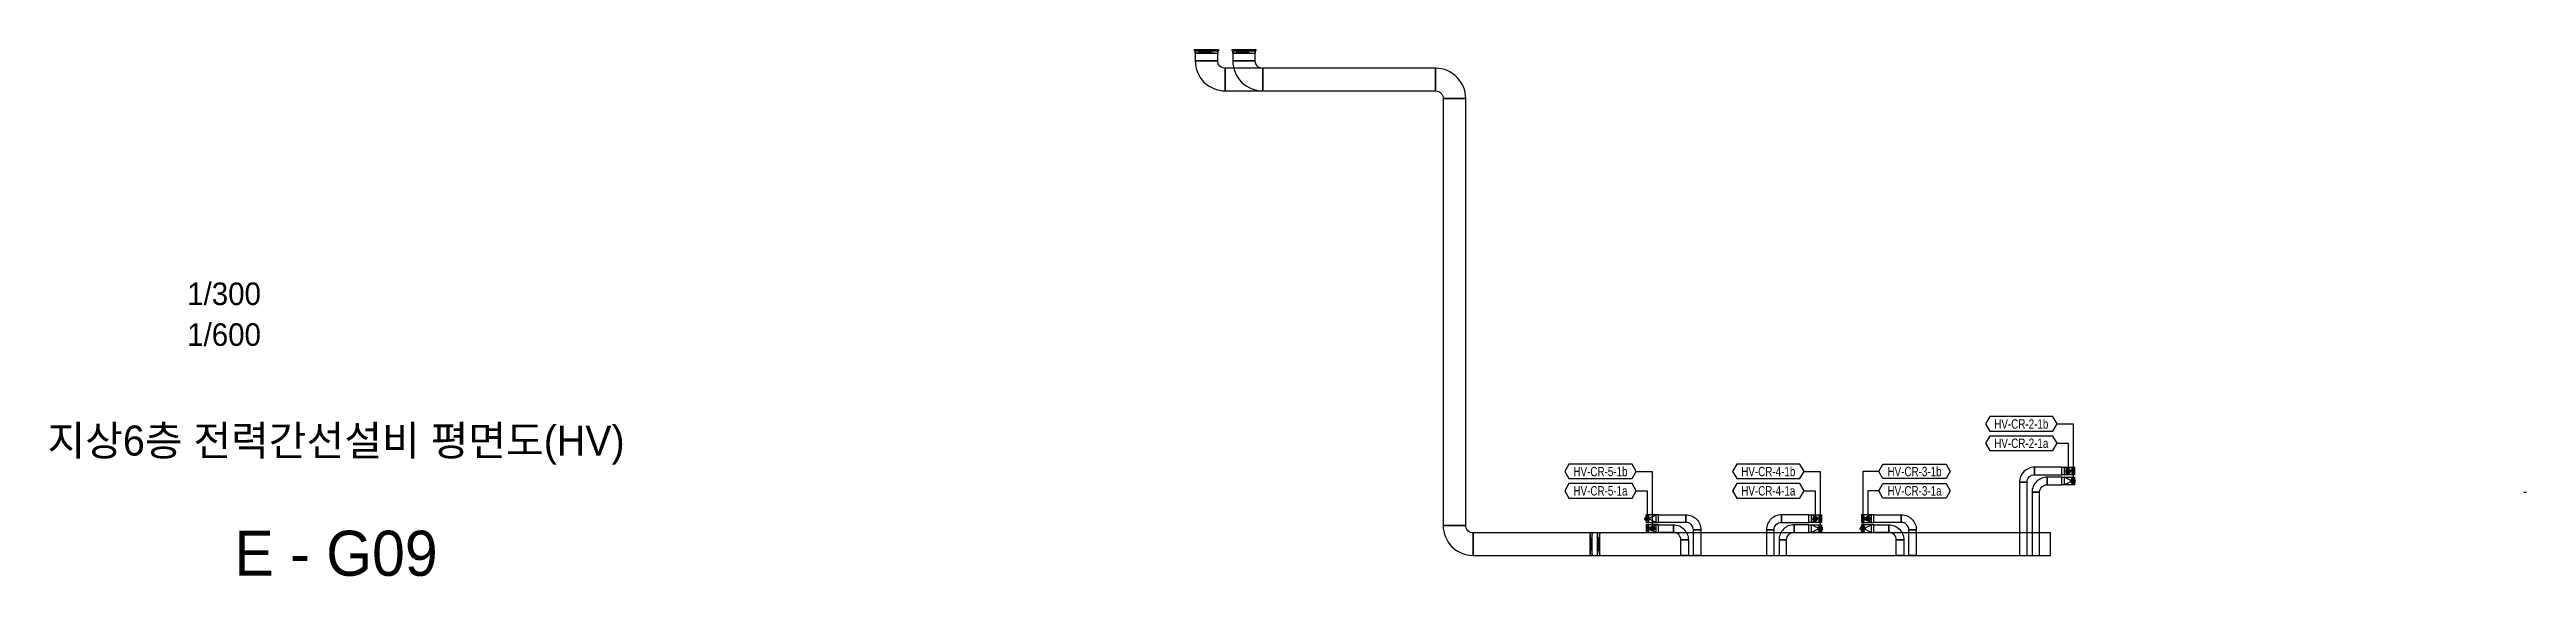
# Model space of a CAD drawing. Header units: millimetres. Extents: x 28900 to 374841, y -351975 to 849955.
# Drawn here: x 221811 to 320700, y 746564 to 767600 of the extents above; entities that cross this region are included whole.
import ezdxf
from ezdxf.enums import TextEntityAlignment as Align

# ---------------------------------------------------------------- set-up
doc = ezdxf.new("R2010")
doc.units = ezdxf.units.MM
doc.header["$LTSCALE"] = 150
for name, color, linetype in [('-----26 Electrical Cable Tray_HV_UT A', 1, 'Continuous'), ('-----26 Electrical Cable Tray_HV_UT B', 71, 'Continuous'), ('-----41 Drawing Title', 2, 'Continuous'), ('-----42 Drawing Number', 2, 'Continuous'), ('-----43 Drawing Scale', 3, 'Continuous'), ('-----99 Cable Schedule', 2, 'Continuous'), ('A-HAT-MATL', 8, 'Continuous')]:
    doc.layers.add(name, color=color, linetype=linetype)
doc.styles.add('ELEC', font='Dotum.ttf')

msp = doc.modelspace()

# ---------------------------------------------------------------- texts
at = {"layer": '-----41 Drawing Title', "style": 'ELEC'}
msp.add_text('지상6층 전력간선설비 평면도(HV)', height=1200, dxfattribs=at).set_placement((233250, 751990), align=Align.MIDDLE_CENTER)
at = {"layer": '-----42 Drawing Number', "style": 'ELEC'}
msp.add_text('E - G09', height=1800, dxfattribs=at).set_placement((233250, 747490), align=Align.MIDDLE_CENTER)
at = {"layer": '-----43 Drawing Scale', "style": 'ELEC'}
for s, p in [('1/300', (228779, 757850)), ('1/600', (228779, 756220))]:
    msp.add_text(s, height=900, dxfattribs=at).set_placement(p, align=Align.MIDDLE_CENTER)
at = {"layer": '-----99 Cable Schedule', "style": 'ELEC', "width": 0.8}
for s, p in [('HV-CR-2-1b', (300532, 752660)), ('HV-CR-2-1a', (300532, 751883)), ('HV-CR-5-1b', (283731, 750760)), ('HV-CR-4-1b', (290431, 750760)), ('HV-CR-3-1b', (296269, 750760)), ('HV-CR-5-1a', (283731, 749983)), ('HV-CR-4-1a', (290431, 749983)), ('HV-CR-3-1a', (296269, 749983))]:
    msp.add_text(s, height=375, dxfattribs=at).set_placement(p, align=Align.MIDDLE)
at = {"color": 0, "style": 'ELEC', "width": 0.7}
for p in [(268024, 767496), (269524, 767496)]:
    msp.add_text('HV 트레이-UT', height=50, dxfattribs=at).set_placement(p, align=Align.MIDDLE_CENTER)

# ---------------------------------------------------------------- blocks, each defined once
blk = doc.blocks.new('A$550585017316')
at = {"color": 0}
for p, q in [((400, 300), (0, 300)), ((0, 300), (0, 0)), ((0, 0), (400, 0)), ((500, 300), (400, 300)), ((400, 0), (500, 0)), ((500, 0), (500, 300))]:
    blk.add_line(p, q, dxfattribs=at)
at = {"color": 8}
for p, q in [((100, 0), (0, 300)), ((0, 0), (100, 300)), ((100, 150), (400, 300)), ((100, 300), (100, 0)), ((100, 150), (400, 0)), ((400, 0), (400, 300))]:
    blk.add_line(p, q, dxfattribs=at)
blk = doc.blocks.new('A$C9a0ab699')
h = blk.add_hatch(color=0)
edge = h.paths.add_edge_path()
edge.add_arc((64, 64), 64, 720, 1080, ccw=False)
at = {"color": 0}
blk.add_circle((64, 64), 64, dxfattribs=at)

# ---------------------------------------------------------------- linework, layer by layer
at = {"layer": '-----26 Electrical Cable Tray_HV_UT A'}
for points in [[(267550, 767550), (267550, 767450), (268450, 767450), (268450, 767550)], [(268450, 767150), (268450, 767550), (267550, 767550), (267550, 767150)]]:
    msp.add_lwpolyline(points, close=True, dxfattribs=at)
for points in [[(268450, 767550), (267550, 767450)], [(267550, 767550), (268450, 767450)]]:
    msp.add_lwpolyline(points, dxfattribs=at)
at = {"layer": '-----26 Electrical Cable Tray_HV_UT A', "elevation": 0}
for points in [[(268750, 766850), (268750, 766850, -0.414214), (268450, 767150), (268450, 767150), (267550, 767150, 0.414214), (268750, 765950)], [(277150, 765950), (277150, 765950, -0.414214), (277450, 765650), (277450, 765650), (278350, 765650, 0.414214), (277150, 766850)], [(300760, 750325), (300760, 750325, -0.414214), (301060, 750625), (301060, 750625), (301060, 750925, 0.414214), (300460, 750325)], [(278650, 748302), (278650, 748302, -0.414214), (278350, 748602), (278350, 748602), (277450, 748602, 0.414214), (278650, 747402)], [(287441, 748425), (287441, 748425, 0.414214), (287141, 748725), (287141, 748725), (287141, 749025, -0.414214), (287741, 748425)], [(290659, 748425), (290659, 748425, -0.414214), (290959, 748725), (290959, 748725), (290959, 749025, 0.414214), (290359, 748425)], [(296041, 748425), (296041, 748425, 0.414214), (295741, 748725), (295741, 748725), (295741, 749025, -0.414214), (296341, 748425)]]:
    msp.add_lwpolyline(points, format="xyb", close=True, dxfattribs=at)
for points in [[(268750, 765950), (277150, 765950), (277150, 766850), (268750, 766850)], [(278350, 748602), (278350, 765650), (277450, 765650), (277450, 748602)], [(302150, 750925), (301060, 750925), (301060, 750625), (302150, 750625)], [(300760, 747402), (300760, 750325), (300460, 750325), (300460, 747402)], [(286050, 749025), (287141, 749025), (287141, 748725), (286050, 748725)], [(292050, 749025), (290959, 749025), (290959, 748725), (292050, 748725)], [(294650, 749025), (295741, 749025), (295741, 748725), (294650, 748725)], [(278650, 747402), (301693, 747402), (301693, 748302), (278650, 748302)], [(283700, 747402), (283700, 748302), (283600, 748302), (283600, 747402)], [(287441, 747402), (287441, 748425), (287741, 748425), (287741, 747402)], [(290659, 747402), (290659, 748425), (290359, 748425), (290359, 747402)], [(296041, 747402), (296041, 748425), (296341, 748425), (296341, 747402)]]:
    msp.add_lwpolyline(points, close=True, dxfattribs=at)
for points in [[(283600, 748302), (283700, 747402)], [(283700, 748302), (283600, 747402)]]:
    msp.add_lwpolyline(points, dxfattribs=at)
at = {"layer": '-----26 Electrical Cable Tray_HV_UT B'}
for points in [[(269050, 767550), (269050, 767450), (269950, 767450), (269950, 767550)], [(269950, 767150), (269950, 767550), (269050, 767550), (269050, 767150)]]:
    msp.add_lwpolyline(points, close=True, dxfattribs=at)
for points in [[(269950, 767550), (269050, 767450)], [(269050, 767550), (269950, 767450)]]:
    msp.add_lwpolyline(points, dxfattribs=at)
at = {"layer": '-----26 Electrical Cable Tray_HV_UT B', "elevation": 0}
for points in [[(270250, 766850), (270250, 766850, -0.414214), (269950, 767150), (269950, 767150), (269050, 767150, 0.414214), (270250, 765950)], [(277150, 765950), (277150, 765950, -0.414214), (277450, 765650), (277450, 765650), (278350, 765650, 0.414214), (277150, 766850)], [(301260, 749925), (301260, 749925, -0.414214), (301560, 750225), (301560, 750225), (301560, 750525, 0.414214), (300960, 749925)], [(278650, 748302), (278650, 748302, -0.414214), (278350, 748602), (278350, 748602), (277450, 748602, 0.414214), (278650, 747402)], [(286941, 748025), (286941, 748025, 0.414214), (286641, 748325), (286641, 748325), (286641, 748625, -0.414214), (287241, 748025)], [(291159, 748025), (291159, 748025, -0.414214), (291459, 748325), (291459, 748325), (291459, 748625, 0.414214), (290859, 748025)], [(295541, 748025), (295541, 748025, 0.414214), (295241, 748325), (295241, 748325), (295241, 748625, -0.414214), (295841, 748025)]]:
    msp.add_lwpolyline(points, format="xyb", close=True, dxfattribs=at)
for points in [[(270250, 765950), (277150, 765950), (277150, 766850), (270250, 766850)], [(278350, 748602), (278350, 765650), (277450, 765650), (277450, 748602)], [(301260, 747402), (301260, 749925), (300960, 749925), (300960, 747402)], [(302150, 750525), (301560, 750525), (301560, 750225), (302150, 750225)], [(286050, 748625), (286641, 748625), (286641, 748325), (286050, 748325)], [(292050, 748625), (291459, 748625), (291459, 748325), (292050, 748325)], [(294650, 748625), (295241, 748625), (295241, 748325), (294650, 748325)], [(278650, 747402), (301693, 747402), (301693, 748302), (278650, 748302)], [(283400, 747402), (283400, 748302), (283300, 748302), (283300, 747402)], [(286941, 747402), (286941, 748025), (287241, 748025), (287241, 747402)], [(291159, 747402), (291159, 748025), (290859, 748025), (290859, 747402)], [(295541, 747402), (295541, 748025), (295841, 748025), (295841, 747402)]]:
    msp.add_lwpolyline(points, close=True, dxfattribs=at)
for points in [[(283300, 748302), (283400, 747402)], [(283400, 748302), (283300, 747402)]]:
    msp.add_lwpolyline(points, dxfattribs=at)
at = {"layer": '-----99 Cable Schedule', "color": 1, "elevation": 0}
for points in [[(301793, 752371), (301960, 752660), (301793, 752949), (299270, 752949), (299104, 752660), (299270, 752371)], [(301793, 751594), (301960, 751883), (301793, 752171), (299270, 752171), (299104, 751883), (299270, 751594)], [(284993, 750471), (285159, 750760), (284993, 751049), (282470, 751049), (282303, 750760), (282470, 750471)], [(291693, 750471), (291859, 750760), (291693, 751049), (289170, 751049), (289003, 750760), (289170, 750471)], [(295007, 750471), (294841, 750760), (295007, 751049), (297530, 751049), (297697, 750760), (297530, 750471)], [(284993, 749694), (285159, 749983), (284993, 750271), (282470, 750271), (282303, 749983), (282470, 749694)], [(291693, 749694), (291859, 749983), (291693, 750271), (289170, 750271), (289003, 749983), (289170, 749694)], [(295007, 749694), (294841, 749983), (295007, 750271), (297530, 750271), (297697, 749983), (297530, 749694)]]:
    msp.add_lwpolyline(points, close=True, dxfattribs=at)
for points in [[(301960, 752660), (302597, 752660), (302600, 750375)], [(301960, 751883), (302397, 751883), (302397, 750767)], [(285159, 750760), (285797, 750760), (285800, 748475)], [(291859, 750760), (292497, 750760), (292500, 748475)], [(294841, 750760), (294203, 750760), (294200, 748475)], [(285159, 749983), (285597, 749983), (285597, 748867)], [(291859, 749983), (292297, 749983), (292297, 748867)], [(294841, 749983), (294403, 749983), (294403, 748867)]]:
    msp.add_lwpolyline(points, dxfattribs=at)
at = {"color": 0}
for points in [[(267525, 767550), (267525, 767600), (268475, 767600), (268475, 767550), (267525, 767550)], [(267575, 767450), (267550, 767450), (267550, 767550), (268450, 767550), (268450, 767450), (268425, 767450)], [(269025, 767550), (269025, 767600), (269975, 767600), (269975, 767550), (269025, 767550)], [(269075, 767450), (269050, 767450), (269050, 767550), (269950, 767550), (269950, 767450), (269925, 767450)]]:
    msp.add_lwpolyline(points, dxfattribs=at)
at = {"layer": 'A-HAT-MATL', "elevation": 0}
msp.add_lwpolyline([(320700, 749920), (320600, 749920)], dxfattribs=at)

# ---------------------------------------------------------------- block references
at = {"layer": '-----26 Electrical Cable Tray_HV_UT A', "xscale": -1}
for p in [(302650, 750625), (292550, 748725)]:
    msp.add_blockref('A$550585017316', p, dxfattribs=at)
at = {"layer": '-----26 Electrical Cable Tray_HV_UT A'}
for p in [(285550, 748725), (294150, 748725)]:
    msp.add_blockref('A$550585017316', p, dxfattribs=at)
at = {"layer": '-----26 Electrical Cable Tray_HV_UT B', "xscale": -1}
for p in [(302650, 750225), (292550, 748325)]:
    msp.add_blockref('A$550585017316', p, dxfattribs=at)
at = {"layer": '-----26 Electrical Cable Tray_HV_UT B'}
for p in [(285550, 748325), (294150, 748325)]:
    msp.add_blockref('A$550585017316', p, dxfattribs=at)
at = {"layer": '-----99 Cable Schedule', "color": 1, "yscale": 1.5, "zscale": 1.5}
for p, xscale, rotation in [((302493, 750863), -1.5, 90), ((302696, 750471), -1.5, 90), ((285501, 748963), 1.5, 270), ((292393, 748963), -1.5, 90), ((294307, 748963), 1.5, 270), ((285704, 748571), 1.5, 270), ((292596, 748571), -1.5, 90), ((294104, 748571), 1.5, 270)]:
    msp.add_blockref('A$C9a0ab699', p, dxfattribs=dict(at, xscale=xscale, rotation=rotation))

msp.set_redraw_order([(e.dxf.handle, doc.entitydb.next_handle()) for e in msp.query("TEXT MTEXT ATTDEF DIMENSION ARC_DIMENSION")])  # texts and dimensions are drawn at this point

doc.saveas('drawing.dxf')
